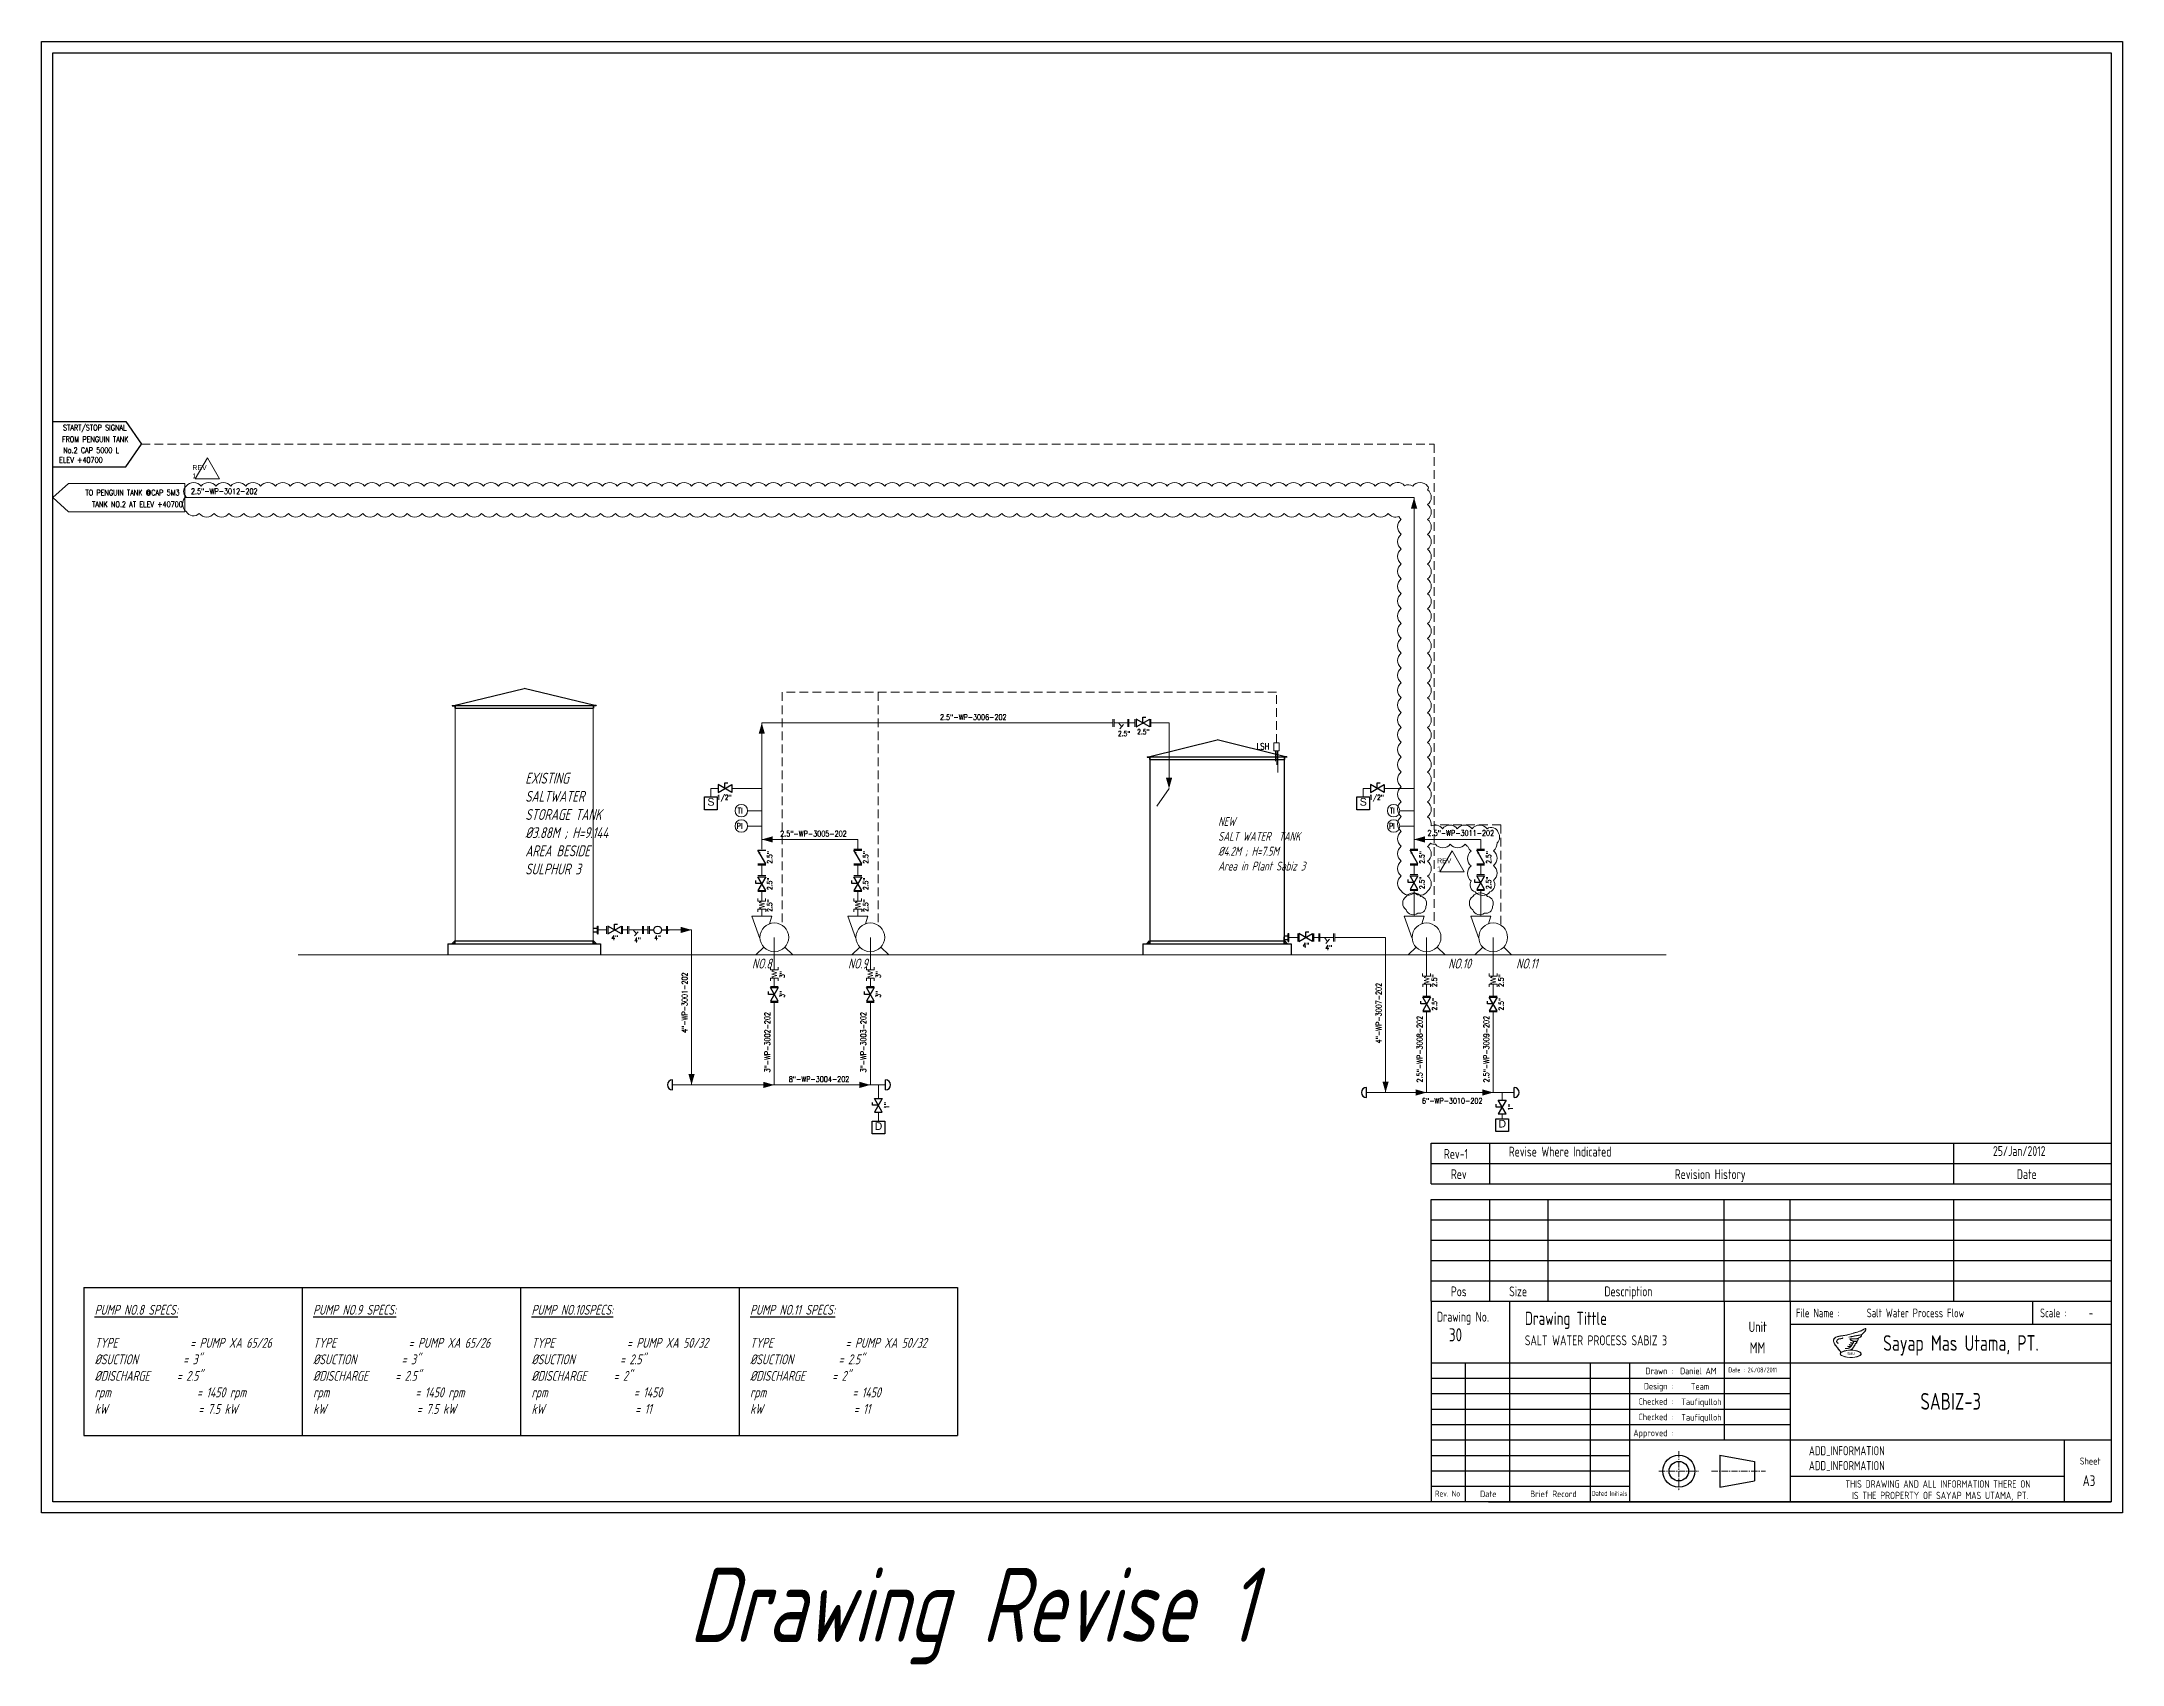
# Model space of a CAD drawing. Extents: x -29512 to 147477, y -5232 to 39709.
# Drawn here: x 141548.8 to 141968.8, y 7845.6 to 8173.2 of the extents above; entities that cross this region are included whole.
import ezdxf
from ezdxf.enums import TextEntityAlignment as Align

# ---------------------------------------------------------------- set-up
doc = ezdxf.new("R2010")
doc.units = 0
doc.linetypes.add('CENTER', pattern=[2, 1.25, -0.25, 0.25, -0.25])
doc.linetypes.add('HIDDEN', pattern=[0.375, 0.25, -0.125])
doc.layers.get('0').update_dxf_attribs({"linetype": 'CONTINUOUS'})
for name, color, linetype, lineweight in [('DIMENSI', 20, 'CONTINUOUS', 9), ('FITTING', 7, 'CONTINUOUS', 13), ('TAG', 140, 'CONTINUOUS', 13)]:
    doc.layers.add(name, color=color, linetype=linetype, lineweight=lineweight)
for name, color, linetype in [('DIMENSION', 3, 'CONTINUOUS'), ('GREEN', 92, 'CONTINUOUS'), ('P-707D', 7, 'CONTINUOUS'), ('PIPA', 6, 'CONTINUOUS'), ('RAHMEN025', 7, 'CONTINUOUS'), ('RAHMEN07', 5, 'CONTINUOUS'), ('RED', 1, 'CONTINUOUS'), ('roller', 11, 'CONTINUOUS'), ('S', 7, 'CONTINUOUS')]:
    doc.layers.add(name, color=color, linetype=linetype)
doc.styles.add('A3', font='arial.ttf', dxfattribs={"height": 0.3})
doc.styles.add('C4', font='COMPLEX', dxfattribs={"height": 0.4})
doc.styles.add('ISOCP', font='isocp.shx', dxfattribs={"width": 0.8, "height": 2})
doc.styles.add('Romans100', font='romans.shx', dxfattribs={"width": 0.8, "height": 200})
doc.styles.add('S', font='ITALIC', dxfattribs={"height": 6})
doc.styles.add('S25', font='SIMPLEX', dxfattribs={"width": 0.8, "height": 0.25})
doc.styles.get("Standard").update_dxf_attribs({"font": 'isocp.shx'})
doc.styles.add('STYLE4', font='isocp.shx', dxfattribs={"width": 0.8, "oblique": 15, "height": 2})

# ---------------------------------------------------------------- blocks, each defined once
blk = doc.blocks.new('A$C0A2C2E44')
at = {"color": 1}
for p, q in [((0.182, 0.563), (0.186, 0.568)), ((0.306, 0.203), (0.313, 0.206)), ((0.377, 0.783), (0.38, 0.778)), ((0.465, 0.367), (0.464, 0.362)), ((0.573, 0.45), (0.572, 0.444)), ((0.621, 0.816), (0.622, 0.81)), ((0.638, 0.518), (0.636, 0.513)), ((0.652, 0.747), (0.652, 0.741)), ((0.67, 0.594), (0.669, 0.589)), ((0.683, 0.291), (0.672, 0.288)), ((0.677, 0.698), (0.676, 0.692)), ((0.689, 0.298), (0.683, 0.291)), ((0.687, 0.455), (0.693, 0.454)), ((0.693, 0.454), (0.689, 0.449))]:
    blk.add_line(p, q, dxfattribs=at)
blk.add_ellipse((0.694, 0.147), major_axis=(0.415, 0), ratio=0.340845, dxfattribs=at)
for points, knots in [([(0, 0.689), (0.002, 0.729), (0.027, 0.764), (0.086, 0.813), (0.123, 0.829), (0.24, 0.864), (0.313, 0.866), (0.46, 0.89), (0.534, 0.906), (0.678, 0.941), (0.748, 0.961), (0.893, 1.005), (0.971, 1.028), (1.067, 1.059), (1.092, 1.067), (1.142, 1.09), (1.165, 1.102), (1.223, 1.137), (1.255, 1.159), (1.287, 1.161), (1.297, 1.154), (1.299, 1.132), (1.296, 1.118), (1.286, 1.079), (1.274, 1.058), (1.241, 1.021), (1.223, 1.004), (1.196, 0.971), (1.184, 0.957), (1.153, 0.936), (1.139, 0.93), (1.129, 0.908), (1.129, 0.89), (1.117, 0.839), (1.09, 0.812), (1.033, 0.788), (1.009, 0.781), (0.991, 0.759), (0.993, 0.742), (0.989, 0.702), (0.981, 0.683), (0.953, 0.66), (0.933, 0.654), (0.92, 0.644), (0.921, 0.643), (0.929, 0.626), (0.936, 0.614), (0.935, 0.59), (0.93, 0.579), (0.908, 0.561), (0.887, 0.561), (0.869, 0.556), (0.869, 0.556), (0.872, 0.54), (0.877, 0.527), (0.874, 0.503), (0.867, 0.493), (0.845, 0.487), (0.833, 0.486), (0.83, 0.484), (0.83, 0.483), (0.831, 0.471), (0.832, 0.464), (0.832, 0.452), (0.831, 0.446), (0.825, 0.429), (0.818, 0.419), (0.799, 0.403), (0.786, 0.397), (0.778, 0.387), (0.782, 0.372), (0.769, 0.348), (0.757, 0.343), (0.733, 0.332), (0.723, 0.327), (0.705, 0.314), (0.697, 0.306), (0.689, 0.298)], [0, 0, 0, 0, 0.112073, 0.112073, 0.224146, 0.224146, 0.448293, 0.448293, 0.672439, 0.672439, 0.896585, 0.896585, 1.120731, 1.120731, 1.219343, 1.219343, 1.294581, 1.294581, 1.368103, 1.368103, 1.401614, 1.401614, 1.435126, 1.435126, 1.508266, 1.508266, 1.581406, 1.581406, 1.636272, 1.636272, 1.68334, 1.68334, 1.730409, 1.730409, 1.826705, 1.826705, 1.89211, 1.89211, 1.945825, 1.945825, 1.99954, 1.99954, 2.039843, 2.039843, 2.067924, 2.067924, 2.096006, 2.096006, 2.124087, 2.124087, 2.164088, 2.164088, 2.192796, 2.192796, 2.221504, 2.221504, 2.247194, 2.247194, 2.272885, 2.272885, 2.289397, 2.289397, 2.305909, 2.305909, 2.322421, 2.322421, 2.355445, 2.355445, 2.388458, 2.388458, 2.422729, 2.422729, 2.456999, 2.456999, 2.49127, 2.49127, 2.526206, 2.526206, 2.526206, 2.526206]), ([(0.621, 0.816), (0.683, 0.831), (0.745, 0.845), (0.861, 0.864), (0.914, 0.874), (1.012, 0.896), (1.06, 0.904), (1.125, 0.911)], [0, 0, 0, 0, 0.1931977, 0.1931977, 0.3512561, 0.3512561, 0.4989343, 0.4989343, 0.4989343, 0.4989343]), ([(0.622, 0.81), (0.698, 0.829), (0.772, 0.842), (0.9, 0.865), (0.949, 0.877), (1.036, 0.894), (1.075, 0.899), (1.124, 0.905)], [0, 0, 0, 0, 0.232997, 0.232997, 0.3855173, 0.3855173, 0.4975809, 0.4975809, 0.4975809, 0.4975809]), ([(0, 0.689), (-0.001, 0.663), (0.001, 0.634), (0.019, 0.583), (0.031, 0.559), (0.066, 0.501), (0.091, 0.469), (0.116, 0.438)], [0, 0, 0, 0, 0.0794682, 0.0794682, 0.1589365, 0.1589365, 0.278945, 0.278945, 0.278945, 0.278945]), ([(0.116, 0.438), (0.178, 0.364), (0.237, 0.287), (0.301, 0.209), (0.303, 0.206), (0.306, 0.203)], [0, 0, 0, 0, 0.2904194, 0.2904194, 0.3019642, 0.3019642, 0.3019642, 0.3019642]), ([(0.182, 0.563), (0.151, 0.588), (0.128, 0.611), (0.124, 0.668), (0.132, 0.691), (0.167, 0.722), (0.194, 0.734), (0.243, 0.753), (0.267, 0.756), (0.315, 0.76), (0.337, 0.762), (0.365, 0.775), (0.371, 0.779), (0.377, 0.783)], [0, 0, 0, 0, 0.1141886, 0.1141886, 0.1970745, 0.1970745, 0.2799604, 0.2799604, 0.3628464, 0.3628464, 0.4208339, 0.4208339, 0.4419315, 0.4419315, 0.4419315, 0.4419315]), ([(0.186, 0.568), (0.157, 0.591), (0.136, 0.612), (0.129, 0.659), (0.135, 0.683), (0.164, 0.713), (0.189, 0.726), (0.239, 0.745), (0.263, 0.75), (0.311, 0.754), (0.333, 0.756), (0.364, 0.768), (0.373, 0.773), (0.38, 0.778)], [0, 0, 0, 0, 0.1070866, 0.1070866, 0.1896444, 0.1896444, 0.2722021, 0.2722021, 0.3592387, 0.3592387, 0.4157454, 0.4157454, 0.4419315, 0.4419315, 0.4419315, 0.4419315]), ([(1.116, 0.147), (1.116, 0.172), (1.098, 0.196), (1.011, 0.254), (0.905, 0.282), (0.664, 0.3), (0.532, 0.29), (0.338, 0.238), (0.275, 0.196), (0.271, 0.097), (0.346, 0.05), (0.576, -0.002), (0.729, -0.007), (0.984, 0.029), (1.082, 0.069), (1.113, 0.128), (1.116, 0.138), (1.116, 0.147)], [0, 0, 0, 0, 0.467517, 0.467517, 1.353854, 1.353854, 2.240192, 2.240192, 3.12653, 3.12653, 4.119349, 4.119349, 5.112169, 5.112169, 6.104989, 6.104989, 6.283185, 6.283185, 6.283185, 6.283185]), ([(0.464, 0.362), (0.503, 0.357), (0.544, 0.352), (0.61, 0.367), (0.635, 0.382), (0.673, 0.419), (0.689, 0.439), (0.723, 0.484), (0.742, 0.508), (0.773, 0.549), (0.788, 0.565), (0.8, 0.601), (0.802, 0.614), (0.806, 0.634), (0.809, 0.64), (0.809, 0.65)], [0, 0, 0, 0, 0.1171299, 0.1171299, 0.1949164, 0.1949164, 0.2727028, 0.2727028, 0.3630052, 0.3630052, 0.4278676, 0.4278676, 0.4667028, 0.4667028, 0.4898522, 0.4898522, 0.4898522, 0.4898522]), ([(0.465, 0.367), (0.492, 0.364), (0.544, 0.358), (0.612, 0.371), (0.663, 0.415), (0.708, 0.474), (0.753, 0.532), (0.783, 0.572), (0.79, 0.588), (0.793, 0.602), (0.797, 0.617), (0.8, 0.636), (0.804, 0.648), (0.803, 0.655), (0.802, 0.657)], [0, 0, 0, 0, 0.0801736, 0.1601008, 0.1950859, 0.2806082, 0.3822921, 0.413522, 0.4309294, 0.4353954, 0.4549654, 0.4778773, 0.4910855, 0.4962277, 0.4962277, 0.4962277, 0.4962277]), ([(0.573, 0.45), (0.601, 0.446), (0.628, 0.443), (0.666, 0.45), (0.677, 0.452), (0.687, 0.455)], [0, 0, 0, 0, 0.0850364, 0.0850364, 0.1176317, 0.1176317, 0.1176317, 0.1176317]), ([(0.652, 0.747), (0.707, 0.745), (0.762, 0.747), (0.839, 0.752), (0.86, 0.753), (0.898, 0.754), (0.914, 0.754), (0.943, 0.755), (0.957, 0.756), (0.986, 0.758)], [0, 0, 0, 0, 0.1641507, 0.1641507, 0.229477, 0.229477, 0.2780522, 0.2780522, 0.3171629, 0.3171629, 0.3171629, 0.3171629]), ([(0.652, 0.741), (0.703, 0.74), (0.755, 0.74), (0.847, 0.747), (0.888, 0.748), (0.943, 0.749), (0.957, 0.75), (0.987, 0.752)], [0, 0, 0, 0, 0.1524056, 0.1524056, 0.2775783, 0.2775783, 0.3171629, 0.3171629, 0.3171629, 0.3171629]), ([(0.676, 0.692), (0.701, 0.686), (0.725, 0.679), (0.773, 0.659), (0.8, 0.65), (0.836, 0.646), (0.847, 0.646), (0.865, 0.645), (0.873, 0.644), (0.887, 0.643), (0.893, 0.642), (0.917, 0.642)], [0, 0, 0, 0, 0.0781297, 0.0781297, 0.1562594, 0.1562594, 0.1873182, 0.1873182, 0.2105792, 0.2105792, 0.2303682, 0.2303682, 0.2303682, 0.2303682]), ([(0.677, 0.698), (0.695, 0.693), (0.728, 0.686), (0.771, 0.665), (0.822, 0.651), (0.865, 0.651), (0.895, 0.648), (0.917, 0.648)], [0, 0, 0, 0, 0.0559434, 0.0991961, 0.1433993, 0.2119753, 0.2303682, 0.2303682, 0.2303682, 0.2303682])]:
    blk.add_open_spline(points, degree=3, knots=knots, dxfattribs=at)
at = {"color": 1, "start_tangent": (0.041652, 0.999132)}
blk.add_spline([(0.006, 0.689), (0.021, 0.738), (0.217, 0.848), (0.344, 0.865), (0.489, 0.891), (0.675, 0.935), (0.861, 0.989), (1.06, 1.051), (1.192, 1.111), (1.291, 1.147), (1.288, 1.109), (1.263, 1.056), (1.216, 1.005), (1.165, 0.951), (1.132, 0.927), (1.12, 0.878), (1.069, 0.81), (0.989, 0.764), (0.985, 0.717), (0.947, 0.665), (0.917, 0.647), (0.928, 0.612), (0.914, 0.574), (0.865, 0.558), (0.87, 0.52), (0.858, 0.497), (0.825, 0.488), (0.825, 0.469), (0.821, 0.436), (0.795, 0.408), (0.776, 0.394), (0.772, 0.366), (0.732, 0.338), (0.685, 0.303)], degree=3, dxfattribs=at)
at = {"color": 1}
for points in [[(0.006, 0.689), (0.006, 0.656), (0.023, 0.592), (0.069, 0.509), (0.121, 0.442)], [(0.121, 0.442), (0.182, 0.368), (0.235, 0.301), (0.289, 0.233), (0.31, 0.207)], [(0.31, 0.207), (0.313, 0.206)], [(0.572, 0.444), (0.63, 0.439), (0.689, 0.449)], [(0.636, 0.513), (0.675, 0.502), (0.72, 0.49)], [(0.67, 0.594), (0.735, 0.583), (0.78, 0.569)], [(0.685, 0.303), (0.672, 0.288)]]:
    blk.add_spline(points, degree=3, dxfattribs=at)
for points in [[(0.638, 0.518), (0.666, 0.511), (0.694, 0.503), (0.722, 0.495)], [(0.669, 0.589), (0.707, 0.584), (0.742, 0.576), (0.778, 0.563)]]:
    blk.add_open_spline(points, degree=3, dxfattribs=at)
at = {"color": 1, "insert": (0.7, 0.155), "char_height": 0.1, "width": 1.8, "attachment_point": 5}
blk.add_mtext('\\fArial|b0|i0|c0|p34;SMU', dxfattribs=at)
blk = doc.blocks.new('A$C2CDC6E2D')
at = {"layer": 'DIMENSI', "xscale": 9, "yscale": 9, "zscale": 9}
blk.add_blockref('A$C0A2C2E44', (0, 0), dxfattribs=at)
blk = doc.blocks.new('PUMP')
at = {"layer": 'FITTING'}
for points in [[(298, -21), (468, 438), (53, 438), (101, 282)], [(-217, -206), (-383, -365), (383, -365), (217, -206)]]:
    blk.add_lwpolyline(points, dxfattribs=at)
blk.add_circle((0, 0), 299, dxfattribs=at)
blk = doc.blocks.new('PRESA', base_point=(1.75, 0.1))
for p, q in [((1.5, 0.1), (1.5, 0.6)), ((1.5, 0.6), (2, 0.6)), ((2, 0.1), (1.5, 0.1)), ((2, 0.6), (2, 0.1))]:
    blk.add_line(p, q)
at = {"style": 'S', "width": 1.2}
blk.add_attdef('1', text='', height=0.3, dxfattribs=at).set_placement((1.75, 0.2), align=Align.CENTER)

msp = doc.modelspace()

# ---------------------------------------------------------------- linework, layer by layer
for p, q in [((141551.0427, 8096.4809), (141565.7977, 8096.4809)), ((141565.7977, 8096.4809), (141568.9698, 8091.931)), ((141551.0427, 8087.3811), (141565.7977, 8087.3811)), ((141769.7099, 8036.4534), (141769.7099, 8034.8798)), ((141772.4638, 8034.8798), (141769.7099, 8036.4534)), ((141769.7099, 8034.8798), (141772.4638, 8036.4534)), ((141771.0869, 8036.8468), (141771.677, 8036.8468)), ((141771.0869, 8035.6666), (141771.0869, 8036.8468)), ((141772.4638, 8036.4534), (141772.4638, 8034.8798)), ((141685.3389, 8023.2042), (141685.3389, 8021.6306)), ((141688.0927, 8021.6306), (141685.3389, 8023.2042)), ((141685.3389, 8021.6306), (141688.0927, 8023.2042)), ((141686.7158, 8023.5976), (141687.3059, 8023.5976)), ((141686.7158, 8022.4174), (141686.7158, 8023.5976)), ((141688.0927, 8023.2042), (141688.0927, 8021.6306)), ((141817.0017, 8023.2042), (141817.0017, 8021.6306)), ((141819.7555, 8021.6306), (141817.0017, 8023.2042)), ((141817.0017, 8021.6306), (141819.7555, 8023.2042)), ((141818.3786, 8023.5976), (141818.9687, 8023.5976)), ((141818.3786, 8022.4174), (141818.3786, 8023.5976)), ((141819.7555, 8023.2042), (141819.7555, 8021.6306)), ((141692.9756, 8003.2388), (141692.9756, 8003.829)), ((141694.1558, 8003.2388), (141692.9756, 8003.2388)), ((141693.369, 8004.6158), (141694.9426, 8004.6158)), ((141694.9426, 8004.6158), (141693.369, 8001.8619)), ((141694.9426, 8001.8619), (141693.369, 8004.6158)), ((141693.369, 8001.8619), (141694.9426, 8001.8619)), ((141712.3608, 8003.2388), (141712.3608, 8003.829)), ((141713.541, 8003.2388), (141712.3608, 8003.2388)), ((141712.7542, 8004.6158), (141714.3278, 8004.6158)), ((141714.3278, 8004.6158), (141712.7542, 8001.8619)), ((141714.3278, 8001.8619), (141712.7542, 8004.6158)), ((141712.7542, 8001.8619), (141714.3278, 8001.8619)), ((141824.6384, 8003.4416), (141824.6384, 8004.0317)), ((141825.8186, 8003.4416), (141824.6384, 8003.4416)), ((141825.0318, 8004.8185), (141826.6054, 8004.8185)), ((141826.6054, 8004.8185), (141825.0318, 8002.0647)), ((141826.6054, 8002.0647), (141825.0318, 8004.8185)), ((141825.0318, 8002.0647), (141826.6054, 8002.0647)), ((141838.0912, 8003.4416), (141838.0912, 8004.0317)), ((141839.2714, 8003.4416), (141838.0912, 8003.4416)), ((141838.4846, 8004.8185), (141840.0582, 8004.8185)), ((141840.0582, 8004.8185), (141838.4846, 8002.0647)), ((141840.0582, 8002.0647), (141838.4846, 8004.8185)), ((141838.4846, 8002.0647), (141840.0582, 8002.0647)), ((141663.0627, 7994.6598), (141663.0627, 7993.0862)), ((141665.8165, 7993.0862), (141663.0627, 7994.6598)), ((141663.0627, 7993.0862), (141665.8165, 7994.6598)), ((141664.4396, 7995.0532), (141665.0297, 7995.0532)), ((141664.4396, 7993.873), (141664.4396, 7995.0532)), ((141665.8165, 7994.6598), (141665.8165, 7993.0862)), ((141671.4057, 7994.6598), (141671.4057, 7993.0862)), ((141671.4057, 7993.873), (141672.3689, 7993.873)), ((141673.9425, 7993.873), (141674.9057, 7993.873)), ((141674.9057, 7994.6598), (141674.9057, 7993.0862)), ((141675.1362, 7993.873), (141675.4743, 7993.873)), ((141802.5799, 7993.1264), (141802.5799, 7991.5528)), ((141805.3337, 7991.5528), (141802.5799, 7993.1264)), ((141802.5799, 7991.5528), (141805.3337, 7993.1264)), ((141803.9568, 7993.5198), (141804.5469, 7993.5198)), ((141803.9568, 7992.3396), (141803.9568, 7993.5198)), ((141805.3337, 7993.1264), (141805.3337, 7991.5528)), ((141695.5032, 7980.8572), (141695.5032, 7981.4473)), ((141696.6834, 7980.8572), (141695.5032, 7980.8572)), ((141695.8966, 7982.2341), (141697.4702, 7982.2341)), ((141697.4702, 7982.2341), (141695.8966, 7979.4803)), ((141697.4702, 7979.4803), (141695.8966, 7982.2341)), ((141714.8884, 7980.8572), (141714.8884, 7981.4473)), ((141716.0686, 7980.8572), (141714.8884, 7980.8572)), ((141715.2818, 7982.2341), (141716.8554, 7982.2341)), ((141716.8554, 7982.2341), (141715.2818, 7979.4803)), ((141716.8554, 7979.4803), (141715.2818, 7982.2341)), ((141827.5594, 7980.3033), (141829.133, 7980.3033)), ((141829.133, 7980.3033), (141827.5594, 7977.5495)), ((141829.133, 7977.5495), (141827.5594, 7980.3033)), ((141841.0122, 7980.3033), (141842.5858, 7980.3033)), ((141842.5858, 7980.3033), (141841.0122, 7977.5495)), ((141842.5858, 7977.5495), (141841.0122, 7980.3033)), ((141695.8966, 7979.4803), (141697.4702, 7979.4803)), ((141715.2818, 7979.4803), (141716.8554, 7979.4803)), ((141827.166, 7978.9264), (141827.166, 7979.5165)), ((141828.3462, 7978.9264), (141827.166, 7978.9264)), ((141827.5594, 7977.5495), (141829.133, 7977.5495)), ((141840.6188, 7978.9264), (141840.6188, 7979.5165)), ((141841.799, 7978.9264), (141840.6188, 7978.9264)), ((141841.0122, 7977.5495), (141842.5858, 7977.5495)), ((141716.5223, 7958.4633), (141716.5223, 7959.0535)), ((141716.9157, 7959.8403), (141718.4893, 7959.8403)), ((141718.4893, 7959.8403), (141716.9157, 7957.0864)), ((141718.4893, 7957.0864), (141716.9157, 7959.8403)), ((141842.8106, 7959.4926), (141844.3842, 7959.4926)), ((141844.3842, 7959.4926), (141842.8106, 7956.7387)), ((141844.3842, 7956.7387), (141842.8106, 7959.4926)), ((141717.7025, 7958.4633), (141716.5223, 7958.4633)), ((141716.9157, 7957.0864), (141718.4893, 7957.0864)), ((141842.4172, 7958.1157), (141842.4172, 7958.7058)), ((141843.5974, 7958.1157), (141842.4172, 7958.1157)), ((141842.8106, 7956.7387), (141844.3842, 7956.7387))]:
    msp.add_line(p, q)
at = {"color": 1, "lineweight": 20}
for p, q in [((141582.2588, 8089.1867), (141579.7658, 8084.9326)), ((141582.2588, 8089.1867), (141584.6674, 8084.9326)), ((141579.7658, 8084.9326), (141584.6674, 8084.9326)), ((141833.5003, 8009.8248), (141831.0073, 8005.5706)), ((141833.5003, 8009.8248), (141835.909, 8005.5706)), ((141831.0073, 8005.5706), (141835.909, 8005.5706))]:
    msp.add_line(p, q, dxfattribs=at)
at = {"lineweight": 15}
for p, q in [((141765.2726, 8035.6664), (141768.0264, 8035.6669)), ((141766.1857, 8035.6666), (141766.8074, 8034.8879)), ((141767.1886, 8035.3129), (141766.4262, 8034.4628)), ((141668.2208, 7993.873), (141668.8426, 7993.0942)), ((141669.2238, 7993.5193), (141668.4614, 7992.6692)), ((141807.738, 7992.3396), (141808.3597, 7991.5609)), ((141808.741, 7991.9859), (141807.9785, 7991.1358))]:
    msp.add_line(p, q, dxfattribs=at)
at = {"color": 1, "lineweight": 5}
for p, q in [((141797.884, 8030.0556), (141797.884, 8027.92)), ((141798.104, 8030.0556), (141798.104, 8027.1892)), ((141798.3348, 8030.0556), (141798.3348, 8025.6822))]:
    msp.add_line(p, q, dxfattribs=at)
at = {"lineweight": 15}
for points in [[(141765.2726, 8036.4527), (141765.2726, 8034.8791)], [(141768.0264, 8036.4527), (141768.0264, 8034.8791)], [(141667.3078, 7994.659), (141667.3078, 7993.0854)], [(141670.0616, 7994.659), (141670.0616, 7993.0854)], [(141806.825, 7993.1257), (141806.825, 7991.552)], [(141809.5788, 7993.1257), (141809.5788, 7991.552)]]:
    msp.add_lwpolyline(points, dxfattribs=at)
at = {"color": 1, "lineweight": 5}
msp.add_lwpolyline([(141797.5011, 8031.6292), (141798.6036, 8031.6292), (141798.6036, 8030.0556), (141797.5011, 8030.0556)], close=True, dxfattribs=at)
msp.add_circle((141673.1557, 7993.873), 0.7868)
at = {"layer": 'DIMENSION', "color": 0, "linetype": 'ByBlock', "ltscale": 0.5}
for p, q in [((141565.7977, 8087.3811), (141568.9698, 8091.931)), ((141676.1172, 7961.5655), (141676.1172, 7963.6031)), ((141719.1238, 7961.5655), (141719.1238, 7963.6031)), ((141816.2047, 7960.0322), (141816.2047, 7962.0698)), ((141846.0066, 7960.0322), (141846.0066, 7962.0698)), ((141557.2903, 7921.6918), (141557.2903, 7891.8042)), ((141557.2903, 7921.6918), (141733.6605, 7921.6918)), ((141601.3847, 7921.6918), (141601.3847, 7891.8042)), ((141645.4656, 7921.6918), (141645.4656, 7891.8042)), ((141689.5796, 7921.6918), (141689.5796, 7891.8042)), ((141689.5796, 7921.6918), (141689.5796, 7891.8042)), ((141733.6605, 7921.6918), (141733.6605, 7891.8042)), ((141557.2903, 7891.8042), (141733.6605, 7891.8042))]:
    msp.add_line(p, q, dxfattribs=at)
at = {"layer": 'DIMENSION', "color": 4, "linetype": 'HIDDEN', "lineweight": 15, "ltscale": 7}
for p, q in [((141568.9698, 8091.931), (141829.9083, 8091.931)), ((141829.9083, 8091.931), (141829.9083, 7994.8222)), ((141798.0523, 8041.8374), (141698.2455, 8041.8374)), ((141698.2455, 8041.8374), (141698.2455, 7994.8222)), ((141717.6307, 8041.8374), (141717.6307, 7994.8222)), ((141798.0523, 8031.6292), (141798.0523, 8041.8374)), ((141843.3611, 8015.1096), (141829.9083, 8015.1096)), ((141843.3611, 8015.1096), (141843.3611, 7994.8222))]:
    msp.add_line(p, q, dxfattribs=at)
at = {"layer": 'DIMENSION', "color": 0, "linetype": 'ByBlock', "lineweight": 15, "ltscale": 0.5}
for p, q in [((141825.8186, 8010.1851), (141825.8186, 8081.145)), ((141694.1558, 8014.6552), (141694.1558, 8035.6666)), ((141683.881, 8022.4174), (141685.3389, 8022.4174)), ((141683.881, 8022.4174), (141683.881, 8020.7261)), ((141688.0927, 8022.4174), (141694.1558, 8022.4174)), ((141776.3638, 8022.3963), (141773.8681, 8018.8697)), ((141815.5438, 8022.4174), (141817.0017, 8022.4174)), ((141815.5438, 8022.4174), (141815.5438, 8020.7261)), ((141819.7555, 8022.4174), (141825.8186, 8022.4174)), ((141694.1558, 8017.943), (141691.2816, 8017.943)), ((141825.8186, 8017.943), (141822.9444, 8017.943)), ((141694.1558, 8014.8494), (141691.2816, 8014.8494)), ((141694.1558, 8010.1851), (141694.1558, 8014.6552)), ((141825.8186, 8014.8494), (141822.9444, 8014.8494)), ((141713.541, 8012.1434), (141694.1558, 8012.1434)), ((141713.541, 8010.1851), (141713.541, 8012.1434)), ((141839.2714, 8012.1434), (141825.8186, 8012.1434)), ((141839.2714, 8010.1851), (141839.2714, 8012.1434)), ((141694.1558, 8004.8462), (141694.1558, 8006.9703)), ((141713.541, 8004.8462), (141713.541, 8006.9703)), ((141825.8186, 8005.049), (141825.8186, 8006.9703)), ((141839.2714, 8005.049), (141839.2714, 8006.9703)), ((141694.1558, 7999.681), (141694.1558, 8001.6315)), ((141713.541, 7999.681), (141713.541, 8001.6315)), ((141825.8186, 7996.6287), (141825.8186, 8001.8342)), ((141839.2714, 7996.6287), (141839.2714, 8001.8342)), ((141662.8322, 7993.873), (141661.1152, 7993.873)), ((141667.0773, 7993.873), (141666.047, 7993.873)), ((141671.1753, 7993.873), (141670.2921, 7993.873)), ((141679.9819, 7993.873), (141675.1362, 7993.873)), ((141679.9819, 7993.873), (141679.9819, 7962.5843)), ((141696.6834, 7992.3729), (141696.6834, 7985.7916)), ((141716.0686, 7992.3729), (141716.0686, 7985.7916)), ((141802.3494, 7992.3396), (141800.5698, 7992.3396)), ((141806.5945, 7992.3396), (141805.5642, 7992.3396)), ((141820.0694, 7992.3396), (141809.8093, 7992.3396)), ((141820.0694, 7992.3396), (141820.0694, 7961.051)), ((141828.3462, 7992.3729), (141828.3462, 7984.5205)), ((141841.799, 7992.3729), (141841.799, 7984.5205)), ((141696.6834, 7984.1651), (141696.6834, 7982.4646)), ((141716.0686, 7984.1651), (141716.0686, 7982.4646)), ((141828.3462, 7982.894), (141828.3462, 7980.5338)), ((141841.799, 7982.894), (141841.799, 7980.5338)), ((141696.6834, 7979.2498), (141696.6834, 7962.5843)), ((141716.0686, 7979.2498), (141716.0686, 7962.5843)), ((141828.3462, 7977.319), (141828.3462, 7961.051)), ((141841.799, 7977.319), (141841.799, 7961.051)), ((141719.1238, 7962.5843), (141676.1172, 7962.5843)), ((141717.7025, 7962.5843), (141717.7025, 7959.8403)), ((141846.0066, 7961.051), (141816.2047, 7961.051)), ((141843.5974, 7961.051), (141843.5974, 7959.4926)), ((141717.7025, 7957.0864), (141717.7025, 7955.2715)), ((141843.5974, 7956.7387), (141843.5974, 7955.7629))]:
    msp.add_line(p, q, dxfattribs=at)
at = {"layer": 'DIMENSION', "color": 6, "lineweight": 25}
for p, q in [((141631.6833, 8039.1727), (141632.2478, 8039.1727)), ((141631.6833, 8039.1727), (141631.6833, 8039.1162)), ((141631.6833, 8039.1162), (141632.1913, 8039.1162)), ((141632.1913, 8039.1162), (141632.1913, 8038.6082)), ((141632.2478, 8039.1727), (141632.2478, 8038.6082)), ((141660.1494, 8039.1727), (141660.1494, 8038.6082)), ((141660.7139, 8039.1727), (141660.1494, 8039.1727)), ((141660.7139, 8039.1162), (141660.2058, 8039.1162)), ((141660.2058, 8039.1162), (141660.2058, 8038.6082)), ((141660.7139, 8039.1727), (141660.7139, 8039.1162)), ((141632.1913, 8038.6082), (141632.2478, 8038.6082)), ((141632.2478, 8038.6082), (141660.1494, 8038.6082)), ((141660.2058, 8038.6082), (141660.1494, 8038.6082)), ((141771.9301, 8028.8373), (141772.4946, 8028.8373)), ((141771.9301, 8028.8373), (141771.9301, 8028.7808)), ((141771.9301, 8028.7808), (141772.4382, 8028.7808)), ((141772.4382, 8028.7808), (141772.4382, 8028.2727)), ((141772.4382, 8028.2727), (141772.4946, 8028.2727)), ((141772.4946, 8028.8373), (141772.4946, 8028.2727)), ((141772.4946, 8028.2727), (141799.604, 8028.2727)), ((141799.604, 8028.8373), (141799.604, 8028.2727)), ((141800.1686, 8028.8373), (141799.604, 8028.8373)), ((141799.6605, 8028.2727), (141799.604, 8028.2727)), ((141800.1686, 8028.7808), (141799.6605, 8028.7808)), ((141799.6605, 8028.7808), (141799.6605, 8028.2727)), ((141800.1686, 8028.8373), (141800.1686, 8028.7808)), ((141631.6833, 7991.1458), (141632.1913, 7991.6539)), ((141631.6833, 7991.1458), (141632.1913, 7991.1458)), ((141631.6833, 7991.0894), (141631.6833, 7991.1458)), ((141631.6833, 7991.0894), (141632.2478, 7991.0894)), ((141632.1913, 7991.1458), (141632.1913, 7991.6539)), ((141632.1913, 7991.6539), (141632.2478, 7991.6539)), ((141632.2478, 7991.0894), (141632.2478, 7991.6539)), ((141632.2478, 7991.6539), (141660.1494, 7991.6539)), ((141660.1494, 7991.0894), (141660.1494, 7991.6539)), ((141660.2058, 7991.6539), (141660.1494, 7991.6539)), ((141660.2058, 7991.6539), (141660.1494, 7991.6539)), ((141660.7139, 7991.0894), (141660.1494, 7991.0894)), ((141660.2058, 7991.1458), (141660.2058, 7991.6539)), ((141660.2058, 7991.6539), (141660.7139, 7991.1458)), ((141660.7139, 7991.1458), (141660.2058, 7991.1458)), ((141660.7139, 7991.0894), (141660.7139, 7991.1458)), ((141771.9301, 7991.1458), (141772.4382, 7991.6539)), ((141771.9301, 7991.1458), (141772.4382, 7991.1458)), ((141771.9301, 7991.0894), (141771.9301, 7991.1458)), ((141771.9301, 7991.0894), (141772.4946, 7991.0894)), ((141772.4382, 7991.1458), (141772.4382, 7991.6539)), ((141772.4382, 7991.6539), (141772.4946, 7991.6539)), ((141772.4946, 7991.0894), (141772.4946, 7991.6539)), ((141772.4946, 7991.6539), (141799.604, 7991.6539)), ((141799.604, 7991.0894), (141799.604, 7991.6539)), ((141799.6605, 7991.6539), (141799.604, 7991.6539)), ((141799.6605, 7991.6539), (141799.604, 7991.6539)), ((141800.1686, 7991.0894), (141799.604, 7991.0894)), ((141799.6605, 7991.1458), (141799.6605, 7991.6539)), ((141799.6605, 7991.6539), (141800.1686, 7991.1458)), ((141800.1686, 7991.1458), (141799.6605, 7991.1458)), ((141800.1686, 7991.0894), (141800.1686, 7991.1458))]:
    msp.add_line(p, q, dxfattribs=at)
at = {"layer": 'DIMENSION', "color": 7, "lineweight": 25}
for p, q in [((141631.9655, 8039.1727), (141646.1986, 8042.602)), ((141632.2478, 8039.1727), (141660.1494, 8039.1727)), ((141660.4317, 8039.1727), (141646.1986, 8042.602)), ((141772.2123, 8028.8373), (141786.0493, 8032.2666)), ((141799.8863, 8028.8373), (141786.0493, 8032.2666)), ((141772.4946, 8028.8373), (141799.604, 8028.8373)), ((141772.4946, 8028.8373), (141772.4946, 7991.0894)), ((141799.604, 8028.8373), (141799.604, 7991.0894)), ((141660.982, 7994.6598), (141661.1152, 7994.6598)), ((141660.982, 7993.0862), (141660.982, 7994.6598)), ((141660.982, 7993.0862), (141661.1152, 7993.0862)), ((141661.1152, 7993.0862), (141661.1152, 7994.6598)), ((141800.4366, 7993.1264), (141800.5698, 7993.1264)), ((141800.4366, 7991.5528), (141800.4366, 7993.1264)), ((141800.5698, 7991.5528), (141800.5698, 7993.1264)), ((141630.8082, 7991.0894), (141630.8082, 7988.8312)), ((141630.8082, 7991.0894), (141661.589, 7991.0894)), ((141661.589, 7991.0894), (141661.589, 7988.8312)), ((141771.055, 7991.0894), (141771.055, 7988.8312)), ((141771.055, 7991.0894), (141801.0436, 7991.0894)), ((141799.604, 7991.4027), (141799.604, 7992.4697)), ((141800.4366, 7991.5528), (141800.5698, 7991.5528)), ((141801.0436, 7991.0894), (141801.0436, 7988.8312))]:
    msp.add_line(p, q, dxfattribs=at)
at = {"layer": 'DIMENSION', "color": 6, "linetype": 'ByBlock', "lineweight": 15, "ltscale": 0.5}
for p, q in [((141765.0421, 8036.4534), (141765.0421, 8034.8798)), ((141768.2569, 8036.4534), (141768.2569, 8034.8798)), ((141769.4795, 8036.4534), (141769.4795, 8034.8798)), ((141772.6942, 8036.4534), (141772.6942, 8034.8798)), ((141712.7542, 8010.1851), (141714.3278, 8010.1851)), ((141825.0318, 8010.1851), (141826.6054, 8010.1851)), ((141838.4846, 8010.1851), (141840.0582, 8010.1851)), ((141693.369, 8006.9703), (141694.9426, 8006.9703)), ((141712.7542, 8006.9703), (141714.3278, 8006.9703)), ((141825.0318, 8006.9703), (141826.6054, 8006.9703)), ((141838.4846, 8006.9703), (141840.0582, 8006.9703)), ((141693.369, 8004.8462), (141694.9426, 8004.8462)), ((141693.369, 8001.6315), (141694.9426, 8001.6315)), ((141712.7542, 8004.8462), (141714.3278, 8004.8462)), ((141712.7542, 8001.6315), (141714.3278, 8001.6315)), ((141825.0318, 8005.049), (141826.6054, 8005.049)), ((141825.0318, 8001.8342), (141826.6054, 8001.8342)), ((141838.4846, 8005.049), (141840.0582, 8005.049)), ((141838.4846, 8001.8342), (141840.0582, 8001.8342)), ((141662.8322, 7994.6598), (141662.8322, 7993.0862)), ((141666.047, 7994.6598), (141666.047, 7993.0862)), ((141667.0773, 7994.6598), (141667.0773, 7993.0862)), ((141670.2921, 7994.6598), (141670.2921, 7993.0862)), ((141671.1753, 7994.6598), (141671.1753, 7993.0862)), ((141675.1362, 7994.6598), (141675.1362, 7993.0862)), ((141802.3494, 7993.1264), (141802.3494, 7991.5528)), ((141805.5642, 7993.1264), (141805.5642, 7991.5528)), ((141806.5945, 7993.1264), (141806.5945, 7991.5528)), ((141809.8093, 7993.1264), (141809.8093, 7991.5528)), ((141695.8966, 7982.4646), (141697.4702, 7982.4646)), ((141715.2818, 7982.4646), (141716.8554, 7982.4646)), ((141827.5594, 7980.5338), (141829.133, 7980.5338)), ((141841.0122, 7980.5338), (141842.5858, 7980.5338)), ((141695.8966, 7979.2498), (141697.4702, 7979.2498)), ((141715.2818, 7979.2498), (141716.8554, 7979.2498)), ((141827.5594, 7977.319), (141829.133, 7977.319)), ((141841.0122, 7977.319), (141842.5858, 7977.319))]:
    msp.add_line(p, q, dxfattribs=at)
at = {"layer": 'DIMENSION', "color": 7, "linetype": 'ByBlock', "lineweight": 25, "ltscale": 5}
for p, q in [((141660.1494, 7994.2435), (141660.982, 7994.2435)), ((141660.1494, 7993.5025), (141660.982, 7993.5025)), ((141799.604, 7992.7101), (141800.4366, 7992.7101)), ((141799.604, 7991.9691), (141800.4366, 7991.9691))]:
    msp.add_line(p, q, dxfattribs=at)
at = {"layer": 'DIMENSION', "color": 7}
for p, q in [((141934.7449, 7946.7068), (141934.7449, 7950.8018)), ((141934.7449, 7942.6118), (141934.7449, 7946.7068)), ((141934.7449, 7935.3347), (141934.7449, 7939.4297)), ((141934.7449, 7931.2397), (141934.7449, 7935.3347)), ((141934.7449, 7927.1447), (141934.7449, 7931.2397)), ((141934.7449, 7923.0497), (141934.7449, 7927.1447)), ((141934.7449, 7918.9547), (141934.7449, 7923.0497)), ((141887.5263, 7887.8432), (141887.5263, 7881.3953)), ((141887.5263, 7887.8432), (141894.5258, 7886.585)), ((141894.5258, 7886.585), (141894.5258, 7882.6535)), ((141887.5263, 7881.3953), (141894.5258, 7882.6535))]:
    msp.add_line(p, q, dxfattribs=at)
at = {"layer": 'DIMENSION', "linetype": 'CENTER', "lineweight": 9}
for p, q in [((141879.2686, 7888.6255), (141879.2686, 7880.6084)), ((141875.2578, 7884.6192), (141883.2794, 7884.6192)), ((141885.8751, 7884.6192), (141896.7277, 7884.6192))]:
    msp.add_line(p, q, dxfattribs=at)
at = {"layer": 'DIMENSION', "color": 6, "linetype": 'ByBlock', "ltscale": 0.5}
msp.add_lwpolyline([(141968.7927, 7876.2005), (141548.7927, 7876.2005), (141548.7927, 8173.2005), (141968.7927, 8173.2005)], close=True, dxfattribs=at)
at = {"layer": 'DIMENSION', "color": 0, "linetype": 'ByBlock', "ltscale": 0.5}
msp.add_lwpolyline([(141551.0427, 8170.9505), (141966.5427, 8170.9505), (141966.5427, 7878.4505), (141551.0427, 7878.4505)], close=True, dxfattribs=at)
at = {"layer": 'DIMENSION', "color": 0, "linetype": 'ByBlock', "lineweight": 15, "ltscale": 0.5}
for centre in [(141690.0279, 8017.943), (141821.6907, 8017.943), (141690.0279, 8014.8494), (141821.6907, 8014.8494)]:
    msp.add_circle(centre, 1.2537, dxfattribs=at)
at = {"layer": 'DIMENSION', "color": 7}
for radius in [3.224, 1.9657]:
    msp.add_circle((141879.2686, 7884.6192), radius, dxfattribs=at)
at = {"layer": 'DIMENSION', "color": 0, "linetype": 'ByBlock', "ltscale": 0.5}
for centre, start, end in [((141676.1172, 7962.5843), 90, 270), ((141719.1238, 7962.5843), 270, 90), ((141816.2047, 7961.051), 90, 270), ((141846.0066, 7961.051), 270, 90)]:
    msp.add_arc(centre, 1.0188, start, end, dxfattribs=at)
at = {"layer": 'FITTING', "linetype": 'ByBlock', "ltscale": 0.5}
for p, q in [((141551.0427, 8096.4809), (141551.0427, 8087.3811)), ((141577.7027, 8081.145), (141825.8186, 8081.145)), ((141632.2478, 8038.6082), (141632.2478, 7991.6539)), ((141660.1494, 8038.6082), (141660.1494, 7991.6539)), ((141765.0421, 8035.6666), (141694.1558, 8035.6666)), ((141768.0264, 8035.6666), (141765.2726, 8035.6666)), ((141769.4795, 8035.6666), (141768.2569, 8035.6666)), ((141776.3638, 8035.6666), (141772.6942, 8035.6666)), ((141776.3638, 8024.5994), (141776.3638, 8035.6666)), ((141694.1553, 7998.0545), (141694.1553, 7996.6287)), ((141713.5405, 7998.0545), (141713.5405, 7996.6287)), ((141600.5549, 7988.8312), (141876.7349, 7988.8312))]:
    msp.add_line(p, q, dxfattribs=at)
msp.add_lwpolyline([(141577.7027, 8078.3037), (141577.7027, 8083.9863), (141554.2149, 8083.9863), (141551.0427, 8081.145), (141554.2149, 8078.3037)], close=True, dxfattribs=at)
at = {"layer": 'FITTING', "color": 6, "linetype": 'ByBlock', "ltscale": 0.5}
for points in [[(141822.7438, 8077.32, -0.32983258), (141820.606, 8077.9582, -0.5), (141817.606, 8077.9582, -0.5), (141814.606, 8077.9582, -0.5), (141811.606, 8077.9582, -0.5), (141808.606, 8077.9582, -0.5), (141805.606, 8077.9582, -0.5), (141802.606, 8077.9582, -0.5), (141799.606, 8077.9582, -0.5), (141796.606, 8077.9582, -0.5), (141793.606, 8077.9582, -0.5), (141790.606, 8077.9582, -0.5), (141787.606, 8077.9582, -0.5), (141784.606, 8077.9582, -0.5), (141781.606, 8077.9582, -0.5), (141778.606, 8077.9582, -0.5), (141775.606, 8077.9582, -0.5), (141772.606, 8077.9582, -0.5), (141769.606, 8077.9582, -0.5), (141766.606, 8077.9582, -0.5), (141763.606, 8077.9582, -0.5), (141760.606, 8077.9582, -0.5), (141757.606, 8077.9582, -0.5), (141754.606, 8077.9582, -0.5), (141751.606, 8077.9582, -0.5), (141748.606, 8077.9582, -0.5), (141745.606, 8077.9582, -0.5), (141742.606, 8077.9582, -0.5), (141739.606, 8077.9582, -0.5), (141736.606, 8077.9582, -0.5), (141733.606, 8077.9582, -0.5), (141730.606, 8077.9582, -0.5), (141727.606, 8077.9582, -0.5), (141724.606, 8077.9582, -0.5), (141721.606, 8077.9582, -0.5), (141718.606, 8077.9582, -0.5), (141715.606, 8077.9582, -0.5), (141712.606, 8077.9582, -0.5), (141709.606, 8077.9582, -0.5), (141706.606, 8077.9582, -0.5), (141703.606, 8077.9582, -0.5), (141700.606, 8077.9582, -0.5), (141697.606, 8077.9582, -0.5), (141694.606, 8077.9582, -0.5), (141691.606, 8077.9582, -0.5), (141688.606, 8077.9582, -0.5), (141685.606, 8077.9582, -0.5), (141682.606, 8077.9582, -0.5), (141679.606, 8077.9582, -0.5), (141676.606, 8077.9582, -0.5), (141673.606, 8077.9582, -0.5), (141670.606, 8077.9582, -0.5), (141667.606, 8077.9582, -0.5), (141664.606, 8077.9582, -0.5), (141661.606, 8077.9582, -0.5), (141658.606, 8077.9582, -0.5), (141655.606, 8077.9582, -0.5), (141652.606, 8077.9582, -0.5), (141649.606, 8077.9582, -0.5), (141646.606, 8077.9582, -0.5), (141643.606, 8077.9582, -0.5), (141640.606, 8077.9582, -0.5), (141637.606, 8077.9582, -0.5), (141634.606, 8077.9582, -0.5), (141631.606, 8077.9582, -0.5), (141628.606, 8077.9582, -0.5), (141625.606, 8077.9582, -0.5), (141622.606, 8077.9582, -0.5), (141619.606, 8077.9582, -0.5), (141616.606, 8077.9582, -0.5), (141613.606, 8077.9582, -0.5), (141610.606, 8077.9582, -0.5), (141607.606, 8077.9582, -0.5), (141604.606, 8077.9582, -0.5), (141601.606, 8077.9582, -0.5), (141598.606, 8077.9582, -0.5), (141595.606, 8077.9582, -0.5), (141592.606, 8077.9582, -0.5), (141589.606, 8077.9582, -0.5), (141586.606, 8077.9582, -0.5), (141583.606, 8077.9582, -0.5), (141580.606, 8077.9582, -0.5), (141577.9834, 8078.3355, -0.5), (141577.9834, 8081.3355, -0.5), (141577.9834, 8083.4577, -0.5), (141580.9834, 8083.4577, -0.5), (141583.9834, 8083.4577, -0.5), (141586.9834, 8083.4577, -0.5), (141589.9834, 8083.4577, -0.5), (141592.9834, 8083.4577, -0.5), (141595.9834, 8083.4577, -0.5), (141598.9834, 8083.4577, -0.5), (141601.9834, 8083.4577, -0.5), (141604.9834, 8083.4577, -0.5), (141607.9834, 8083.4577, -0.5), (141610.9834, 8083.4577, -0.5), (141613.9834, 8083.4577, -0.5), (141616.9834, 8083.4577, -0.5), (141619.9834, 8083.4577, -0.5), (141622.9834, 8083.4577, -0.5), (141625.9834, 8083.4577, -0.5), (141628.9834, 8083.4577, -0.5), (141631.9834, 8083.4577, -0.5), (141634.9834, 8083.4577, -0.5), (141637.9834, 8083.4577, -0.5), (141640.9834, 8083.4577, -0.5), (141643.9834, 8083.4577, -0.5), (141646.9834, 8083.4577, -0.5), (141649.9834, 8083.4577, -0.5), (141652.9834, 8083.4577, -0.5), (141655.9834, 8083.4577, -0.5), (141658.9834, 8083.4577, -0.5), (141661.9834, 8083.4577, -0.5), (141664.9834, 8083.4577, -0.5), (141667.9834, 8083.4577, -0.5), (141670.9834, 8083.4577, -0.5), (141673.9834, 8083.4577, -0.5), (141676.9834, 8083.4577, -0.5), (141679.9834, 8083.4577, -0.5), (141682.9834, 8083.4577, -0.5), (141685.9834, 8083.4577, -0.5), (141688.9834, 8083.4577, -0.5), (141691.9834, 8083.4577, -0.5), (141694.9834, 8083.4577, -0.5), (141697.9834, 8083.4577, -0.5), (141700.9834, 8083.4577, -0.5), (141703.9834, 8083.4577, -0.5), (141706.9834, 8083.4577, -0.5), (141709.9834, 8083.4577, -0.5), (141712.9834, 8083.4577, -0.5), (141715.9834, 8083.4577, -0.5), (141718.9834, 8083.4577, -0.5), (141721.9834, 8083.4577, -0.5), (141724.9834, 8083.4577, -0.5), (141727.9834, 8083.4577, -0.5), (141730.9834, 8083.4577, -0.5), (141733.9834, 8083.4577, -0.5), (141736.9834, 8083.4577, -0.5), (141739.9834, 8083.4577, -0.5), (141742.9834, 8083.4577, -0.5), (141745.9834, 8083.4577, -0.5), (141748.9834, 8083.4577, -0.5), (141751.9834, 8083.4577, -0.5), (141754.9834, 8083.4577, -0.5), (141757.9834, 8083.4577, -0.5), (141760.9834, 8083.4577, -0.5), (141763.9834, 8083.4577, -0.5), (141766.9834, 8083.4577, -0.5), (141769.9834, 8083.4577, -0.5), (141772.9834, 8083.4577, -0.5), (141775.9834, 8083.4577, -0.5), (141778.9834, 8083.4577, -0.5), (141781.9834, 8083.4577, -0.5), (141784.9834, 8083.4577, -0.5), (141787.9834, 8083.4577, -0.5), (141790.9834, 8083.4577, -0.5), (141793.9834, 8083.4577, -0.5), (141796.9834, 8083.4577, -0.5), (141799.9834, 8083.4577, -0.5), (141802.9834, 8083.4577, -0.5), (141805.9834, 8083.4577, -0.5), (141808.9834, 8083.4577, -0.5), (141811.9834, 8083.4577, -0.5), (141814.9834, 8083.4577, -0.5), (141817.9834, 8083.4577, -0.5), (141820.9834, 8083.4577, -0.47974661), (141823.9067, 8083.5532)], [(141829.2623, 8014.8776, 0.28598366), (141828.545, 8016.726, 0.5), (141828.545, 8019.726, 0.5), (141828.545, 8022.726, 0.5), (141828.545, 8025.726, 0.5), (141828.545, 8028.726, 0.5), (141828.545, 8031.726, 0.5), (141828.545, 8034.726, 0.5), (141828.545, 8037.726, 0.5), (141828.545, 8040.726, 0.5), (141828.545, 8043.726, 0.5), (141828.545, 8046.726, 0.5), (141828.545, 8049.726, 0.5), (141828.545, 8052.726, 0.5), (141828.545, 8055.726, 0.5), (141828.545, 8058.726, 0.5), (141828.545, 8061.726, 0.5), (141828.545, 8064.726, 0.5), (141828.545, 8067.726, 0.5), (141828.545, 8070.726, 0.5), (141828.545, 8073.726, 0.5), (141828.545, 8076.726, 0.5), (141828.545, 8079.726, 0.5), (141828.545, 8082.726, 0.5), (141828.545, 8083.4577, 0.5), (141825.545, 8083.4577, 0.29656553), (141823.9067, 8083.5532)], [(141822.7438, 8077.32, 0.10034211), (141823.2392, 8076.7634, 0.5), (141823.2392, 8073.7634, 0.5), (141823.2392, 8070.7634, 0.5), (141823.2392, 8067.7634, 0.5), (141823.2392, 8064.7634, 0.5), (141823.2392, 8061.7634, 0.5), (141823.2392, 8058.7634, 0.5), (141823.2392, 8055.7634, 0.5), (141823.2392, 8052.7634, 0.5), (141823.2392, 8049.7634, 0.5), (141823.2392, 8046.7634, 0.5), (141823.2392, 8043.7634, 0.5), (141823.2392, 8040.7634, 0.5), (141823.2392, 8037.7634, 0.5), (141823.2392, 8034.7634, 0.5), (141823.2392, 8031.7634, 0.5), (141823.2392, 8028.7634, 0.5), (141823.2392, 8025.7634, 0.5), (141823.2392, 8022.7634, 0.5), (141823.2392, 8019.7634, 0.5), (141823.2392, 8016.7634, 0.5), (141823.2392, 8013.7634, 0.5), (141823.2392, 8010.7634, 0.5), (141823.2392, 8007.7634, 0.5), (141823.2392, 8004.7634, 0.5), (141823.2392, 8001.7634, 0.5), (141825.8733, 8001.3976, 0.5), (141828.545, 8001.726, 0.5), (141828.545, 8004.726, 0.5), (141828.545, 8007.726, 0.5), (141828.545, 8010.726, 0.11925178), (141829.1062, 8011.4062)], [(141829.2623, 8014.8776, -0.35314459), (141831.545, 8014.2988, -0.5), (141834.545, 8014.2988, -0.5), (141837.545, 8014.2988, -0.5), (141840.545, 8014.2988, -0.5), (141842.785, 8013.5388, -0.39510715), (141842.5839, 8011.4673)], [(141836.7012, 8010.6893, -0.10235578), (141836.1317, 8011.1921, -0.5), (141833.1317, 8011.1921, -0.5), (141830.1317, 8011.1921, -0.20553968), (141829.1062, 8011.4062)], [(141836.7012, 8010.6893, 0.15289673), (141837.3558, 8009.7799, 0.5), (141837.3558, 8006.7799, 0.5), (141837.3558, 8003.7799, 0.5), (141838.1371, 8001.5612, 0.5), (141841.1371, 8001.5612, 0.5), (141841.8369, 8003.8613, 0.5), (141841.8369, 8006.8613, 0.5), (141841.8369, 8009.8613, 0.25104657), (141842.5839, 8011.4673)]]:
    msp.add_lwpolyline(points, format="xyb", dxfattribs=at)
for points in [[(141824.2104, 8000.6225, -0.5), (141827.2104, 8000.6225, -0.5), (141828.2034, 7998.6154, -0.5), (141826.5536, 7997.2652, -0.5), (141824.2104, 7997.922, -0.5)], [(141837.6632, 8000.6225, -0.5), (141840.6632, 8000.6225, -0.5), (141841.6562, 7998.6154, -0.5), (141840.0064, 7997.2652, -0.5), (141837.6632, 7997.922, -0.5)]]:
    msp.add_lwpolyline(points, format="xyb", close=True, dxfattribs=at)
at = {"layer": 'GREEN', "lineweight": 15}
for points in [[(141693.3594, 8000.2171), (141693.3594, 7999.681), (141694.933, 7999.681), (141694.933, 8000.2171)], [(141694.9421, 7997.5184), (141694.9421, 7998.0545), (141693.3685, 7998.0545), (141693.3685, 7997.5184)], [(141712.7446, 8000.2171), (141712.7446, 7999.681), (141714.3182, 7999.681), (141714.3182, 8000.2171)], [(141714.3273, 7997.5184), (141714.3273, 7998.0545), (141712.7536, 7998.0545), (141712.7536, 7997.5184)], [(141695.887, 7986.3277), (141695.887, 7985.7916), (141697.4606, 7985.7916), (141697.4606, 7986.3277)], [(141715.2722, 7986.3277), (141715.2722, 7985.7916), (141716.8458, 7985.7916), (141716.8458, 7986.3277)], [(141827.5498, 7985.0566), (141827.5498, 7984.5205), (141829.1234, 7984.5205), (141829.1234, 7985.0566)], [(141841.0026, 7985.0566), (141841.0026, 7984.5205), (141842.5762, 7984.5205), (141842.5762, 7985.0566)], [(141697.4697, 7983.629), (141697.4697, 7984.1651), (141695.8961, 7984.1651), (141695.8961, 7983.629)], [(141716.8549, 7983.629), (141716.8549, 7984.1651), (141715.2813, 7984.1651), (141715.2813, 7983.629)], [(141829.1325, 7982.3579), (141829.1325, 7982.894), (141827.5589, 7982.894), (141827.5589, 7982.3579)], [(141842.5853, 7982.3579), (141842.5853, 7982.894), (141841.0117, 7982.894), (141841.0117, 7982.3579)]]:
    msp.add_lwpolyline(points, dxfattribs=at)
at = {"layer": 'P-707D', "lineweight": 15}
for p, q in [((141670.0616, 7993.873), (141667.3078, 7993.873)), ((141809.5788, 7992.3396), (141806.825, 7992.3396))]:
    msp.add_line(p, q, dxfattribs=at)
at = {"layer": 'RAHMEN025', "color": 7}
for p, q in [((141950.6438, 7918.9547), (141950.6438, 7914.2811)), ((141901.736, 7914.2811), (141966.5427, 7914.2811))]:
    msp.add_line(p, q, dxfattribs=at)
at = {"layer": 'RAHMEN07', "color": 7}
for p, q in [((141829.305, 7950.8018), (141966.5427, 7950.8018)), ((141829.305, 7946.7068), (141829.305, 7950.8018)), ((141829.305, 7950.8018), (141966.5427, 7950.8018)), ((141841.074, 7950.8018), (141841.074, 7946.7068)), ((141829.305, 7946.7068), (141966.5427, 7946.7068)), ((141829.305, 7942.6118), (141829.305, 7946.7068)), ((141829.305, 7946.7068), (141966.5427, 7946.7068)), ((141841.074, 7946.7068), (141841.074, 7942.6118)), ((141829.305, 7942.6118), (141966.5427, 7942.6118)), ((141829.305, 7942.6118), (141966.5427, 7942.6118)), ((141829.305, 7939.4297), (141966.5427, 7939.4297)), ((141829.305, 7935.3347), (141829.305, 7939.4297)), ((141829.305, 7939.4297), (141966.5427, 7939.4297)), ((141841.074, 7939.4297), (141841.074, 7935.3347)), ((141852.8429, 7939.4297), (141852.8429, 7935.3347)), ((141888.3935, 7935.3347), (141888.3935, 7939.4297)), ((141901.736, 7935.3347), (141901.736, 7939.4297)), ((141829.305, 7935.3347), (141966.5427, 7935.3347)), ((141829.305, 7931.2397), (141829.305, 7935.3347)), ((141829.305, 7935.3347), (141966.5427, 7935.3347)), ((141841.074, 7935.3347), (141841.074, 7931.2397)), ((141852.8429, 7935.3347), (141852.8429, 7931.2397)), ((141888.3935, 7931.2397), (141888.3935, 7935.3347)), ((141901.736, 7931.2397), (141901.736, 7935.3347)), ((141829.305, 7931.2397), (141966.5427, 7931.2397)), ((141829.305, 7927.1447), (141829.305, 7931.2397)), ((141829.305, 7931.2397), (141966.5427, 7931.2397)), ((141841.074, 7931.2397), (141841.074, 7927.1447)), ((141852.8429, 7931.2397), (141852.8429, 7927.1447)), ((141888.3935, 7927.1447), (141888.3935, 7931.2397)), ((141901.736, 7927.1447), (141901.736, 7931.2397)), ((141829.305, 7927.1447), (141966.5427, 7927.1447)), ((141829.305, 7923.0497), (141829.305, 7927.1447)), ((141829.305, 7927.1447), (141966.5427, 7927.1447)), ((141841.074, 7927.1447), (141841.074, 7923.0497)), ((141852.8429, 7927.1447), (141852.8429, 7923.0497)), ((141888.3935, 7923.0497), (141888.3935, 7927.1447)), ((141901.736, 7923.0497), (141901.736, 7927.1447)), ((141829.305, 7923.0497), (141966.5427, 7923.0497)), ((141829.305, 7918.9547), (141829.305, 7923.0497)), ((141829.305, 7923.0497), (141966.5427, 7923.0497)), ((141841.074, 7923.0497), (141841.074, 7918.9547)), ((141852.8429, 7923.0497), (141852.8429, 7918.9547)), ((141888.3935, 7918.9547), (141888.3935, 7923.0497)), ((141901.736, 7918.9547), (141901.736, 7923.0497)), ((141829.305, 7918.9547), (141966.5427, 7918.9547)), ((141829.305, 7918.9547), (141829.305, 7878.4505)), ((141845.0751, 7918.9547), (141845.0751, 7878.4505)), ((141888.3935, 7918.9547), (141888.3935, 7890.9133)), ((141901.736, 7918.9547), (141901.736, 7878.4505)), ((141829.305, 7906.4919), (141966.5427, 7906.4919)), ((141836.1494, 7906.4919), (141836.1494, 7878.4505)), ((141861.3622, 7906.4919), (141861.3622, 7878.4505)), ((141869.3327, 7906.4919), (141869.3327, 7878.4505)), ((141829.305, 7903.3762), (141901.736, 7903.3762)), ((141829.305, 7900.2605), (141901.736, 7900.2605)), ((141829.305, 7897.1448), (141901.736, 7897.1448)), ((141829.305, 7894.029), (141901.736, 7894.029)), ((141829.305, 7890.9133), (141966.5427, 7890.9133)), ((141829.305, 7887.7976), (141869.3327, 7887.7976)), ((141957.0123, 7890.9133), (141957.0123, 7878.4505)), ((141829.305, 7884.6819), (141869.3327, 7884.6819)), ((141901.736, 7883.6335), (141957.0123, 7883.6335)), ((141829.305, 7881.5662), (141869.3327, 7881.5662)), ((141840.8672, 7878.4505), (141966.5427, 7878.4505))]:
    msp.add_line(p, q, dxfattribs=at)
at = {"layer": 'RED', "color": 0}
for points in [[(141825.8186, 8081.145), (141826.4481, 8078.9419), (141825.1892, 8078.9419)], [(141694.1558, 8035.6666), (141694.7852, 8033.4636), (141693.5263, 8033.4636)], [(141776.3638, 8022.3963), (141775.7343, 8024.5994), (141776.9932, 8024.5994)], [(141694.1558, 8012.1434), (141696.3588, 8012.7728), (141696.3588, 8011.514)], [(141825.8186, 8012.1434), (141828.0217, 8012.7728), (141828.0217, 8011.514)], [(141679.9819, 7993.873), (141677.7788, 7993.2435), (141677.7788, 7994.5024)], [(141679.9819, 7962.5843), (141679.3525, 7964.7874), (141680.6113, 7964.7874)], [(141696.6834, 7962.5843), (141694.4803, 7961.9549), (141694.4803, 7963.2138)], [(141716.0686, 7962.5843), (141713.8655, 7961.9549), (141713.8655, 7963.2138)], [(141820.0694, 7961.051), (141819.4399, 7963.254), (141820.6988, 7963.254)], [(141828.3462, 7961.051), (141826.1432, 7960.4215), (141826.1432, 7961.6804)], [(141841.799, 7961.051), (141839.5959, 7960.4215), (141839.5959, 7961.6804)]]:
    msp.add_solid(points, dxfattribs=at)
at = {"layer": 'roller', "color": 0, "linetype": 'ByBlock', "lineweight": 15}
for points in [[(141694.1553, 7998.0545), (141693.636, 7998.2997), (141694.6745, 7998.5759), (141693.636, 7998.8521), (141694.6745, 7999.1283), (141693.636, 7999.4045), (141694.1553, 7999.6806)], [(141713.5405, 7998.0545), (141713.0212, 7998.2997), (141714.0597, 7998.5759), (141713.0212, 7998.8521), (141714.0597, 7999.1283), (141713.0212, 7999.4045), (141713.5405, 7999.6806)], [(141696.6829, 7984.1651), (141696.1636, 7984.4103), (141697.2021, 7984.6865), (141696.1636, 7984.9627), (141697.2021, 7985.2389), (141696.1636, 7985.5151), (141696.6829, 7985.7913)], [(141716.0681, 7984.1651), (141715.5488, 7984.4103), (141716.5873, 7984.6865), (141715.5488, 7984.9627), (141716.5873, 7985.2389), (141715.5488, 7985.5151), (141716.0681, 7985.7913)], [(141828.3457, 7982.894), (141827.8265, 7983.1392), (141828.8649, 7983.4154), (141827.8265, 7983.6916), (141828.8649, 7983.9678), (141827.8265, 7984.244), (141828.3457, 7984.5201)], [(141841.7985, 7982.894), (141841.2792, 7983.1392), (141842.3177, 7983.4154), (141841.2792, 7983.6916), (141842.3177, 7983.9678), (141841.2792, 7984.244), (141841.7985, 7984.5201)]]:
    msp.add_lwpolyline(points, dxfattribs=at)
at = {"layer": 'S'}
for p, q in [((141694.9426, 8007.2008), (141693.369, 8009.9546)), ((141693.369, 8009.9546), (141694.9426, 8009.9546)), ((141714.3278, 8007.2008), (141712.7542, 8009.9546)), ((141712.7542, 8009.9546), (141714.3278, 8009.9546)), ((141826.6054, 8007.2008), (141825.0318, 8009.9546)), ((141825.0318, 8009.9546), (141826.6054, 8009.9546)), ((141840.0582, 8007.2008), (141838.4846, 8009.9546)), ((141838.4846, 8009.9546), (141840.0582, 8009.9546)), ((141693.369, 8007.2008), (141694.9426, 8007.2008)), ((141712.7542, 8007.2008), (141714.3278, 8007.2008)), ((141825.0318, 8007.2008), (141826.6054, 8007.2008)), ((141838.4846, 8007.2008), (141840.0582, 8007.2008))]:
    msp.add_line(p, q, dxfattribs=at)
for points in [[(141693.369, 8009.9546), (141693.4991, 8009.2415), (141693.9246, 8009.4882)], [(141712.7542, 8009.9546), (141712.8842, 8009.2415), (141713.3098, 8009.4882)], [(141825.0318, 8009.9546), (141825.1619, 8009.2415), (141825.5875, 8009.4882)], [(141838.4846, 8009.9546), (141838.6147, 8009.2415), (141839.0402, 8009.4882)]]:
    msp.add_solid(points, dxfattribs=at)

# ---------------------------------------------------------------- block references
at = {"lineweight": 15}
ref = msp.add_blockref('PRESA', (141683.881, 8018.1446), dxfattribs=dict(at, xscale=5.162921723796899, yscale=5.162921723825093, zscale=5.162921723825171))
ref.add_attrib('1', 'S', dxfattribs={"height": 1.5489, "style": 'A3'}).set_placement((141683.8934, 8018.9501), align=Align.CENTER)
ref = msp.add_blockref('PRESA', (141815.5438, 8018.1446), dxfattribs=dict(at, xscale=5.162921723796899, yscale=5.162921723825093, zscale=5.162921723825171))
ref.add_attrib('1', 'S', dxfattribs={"height": 1.5489, "style": 'A3'}).set_placement((141815.5562, 8018.9501), align=Align.CENTER)
ref = msp.add_blockref('PRESA', (141717.7025, 7952.69), dxfattribs=dict(at, xscale=5.162921723793261, yscale=5.162921723822365, zscale=5.162921723825171))
ref.add_attrib('1', 'D', dxfattribs={"height": 1.5489, "style": 'A3'}).set_placement((141717.7149, 7953.4955), align=Align.CENTER)
ref = msp.add_blockref('PRESA', (141843.5974, 7953.1814), dxfattribs=dict(at, xscale=5.162921723793261, yscale=5.162921723822365, zscale=5.162921723825171))
ref.add_attrib('1', 'D', dxfattribs={"height": 1.5489, "style": 'A3'}).set_placement((141843.6098, 7953.9869), align=Align.CENTER)
at = {"layer": 'DIMENSION', "color": 7, "xscale": 0.5596831592556555, "yscale": 0.5596831592574745, "zscale": 0.559683159257282}
msp.add_blockref('A$C2CDC6E2D', (141910.4734, 7907.5578), dxfattribs=at)
at = {"layer": 'PIPA', "color": 0, "lineweight": 25, "xscale": -0.009711950311611872, "yscale": 0.00971195030342642, "zscale": 0.009711950305763044}
for p in [(141696.6834, 7992.3729), (141716.0686, 7992.3729), (141828.3462, 7992.3729), (141841.799, 7992.3729)]:
    msp.add_blockref('PUMP', p, dxfattribs=at)

# ---------------------------------------------------------------- texts
at = {"color": 1, "lineweight": 25, "char_height": 1, "width": 6.090532, "attachment_point": 1, "style": 'C4'}
for insert in [(141579.2292, 8087.7099), (141830.4708, 8008.3479)]:
    msp.add_mtext('{\\f@Arial Unicode MS|b0|i0|c0|p34;REV\\P1}', dxfattribs=dict(at, insert=insert))
at = {"color": 7, "style": 'ISOCP', "width": 0.8}
msp.add_attdef('MM', (141893.5577, 7908.4047), 'mm', height=2.25, dxfattribs=at)
msp.add_attdef('SABIZ-3', text='-', height=3.375, dxfattribs=at).set_placement((141934.1394, 7898.7026), align=Align.MIDDLE_CENTER)
at = {"layer": 'DIMENSION', "color": 7, "style": 'ISOCP', "width": 0.8}
for s, p in [('THIS DRAWING AND ALL INFORMATION THERE ON', (141912.8759, 7881.289)), ('IS THE PROPERTY OF SAYAP MAS UTAMA, PT.', (141914.2171, 7878.9808))]:
    msp.add_text(s, height=1.469116, dxfattribs=at).set_placement(p)
at = {"layer": 'DIMENSION', "color": 0, "insert": (141646.4246, 8025.6069), "char_height": 2.2, "attachment_point": 1, "style": 'STYLE4'}
msp.add_mtext('EXISTING \\PSALTWATER \\PSTORAGE TANK\\PØ3.88M ; H=9.144\\PAREA BESIDE \\PSULPHUR 3', dxfattribs=at)
at = {"layer": 'DIMENSION', "color": 5, "insert": (141786.2754, 8016.663), "char_height": 1.8, "attachment_point": 1, "style": 'STYLE4'}
msp.add_mtext('NEW\\PSALT WATER  TANK\\PØ4.2M ; H=7.5M\\PArea in Plant Sabiz 3', dxfattribs=at)
at = {"layer": 'DIMENSION', "color": 11, "char_height": 2, "attachment_point": 1, "style": 'STYLE4'}
for s, insert in [('NO.8', (141692.1799, 7988.0778)), ('NO.9', (141711.5651, 7988.0778)), ('NO.10', (141832.712, 7988.0778)), ('NO.11', (141846.4325, 7988.0778)), ('{\\LPUMP NO.8 SPECS:\\P\\P}TYPE                = PUMP XA 65/26 \\P%%CSUCTION          = 3" \\P%%CDISCHARGE      = 2.5"\\Prpm                   = 1450 rpm\\PkW                    = 7.5 kW', (141559.5005, 7918.1873)), ('{\\LPUMP NO.9 SPECS:\\P\\P}TYPE                = PUMP XA 65/26 \\P%%CSUCTION          = 3"\\P%%CDISCHARGE      = 2.5"\\Prpm                   = 1450 rpm\\PkW                    = 7.5 kW', (141603.5949, 7918.1873)), ('{\\LPUMP NO.10SPECS:\\P\\P}TYPE                = PUMP XA 50/32\\P%%CSUCTION          = 2.5"\\P%%CDISCHARGE      = 2"\\Prpm                   = 1450\\PkW                    = 11', (141647.6758, 7918.1873)), ('{\\LPUMP NO.11 SPECS:\\P\\P}TYPE                = PUMP XA 50/32\\P%%CSUCTION          = 2.5"\\P%%CDISCHARGE      = 2"\\Prpm                   = 1450\\PkW                    = 11', (141691.7899, 7918.1873))]:
    msp.add_mtext(s, dxfattribs=dict(at, insert=insert))
at = {"layer": 'DIMENSION', "color": 7, "style": 'ISOCP'}
for s, insert, char_height, width, attachment_point in [('Rev-1', (141831.8465, 7949.6496), 1.98648, 95.522888, 1), ('Revise Where Indicated', (141844.9499, 7950.117), 1.986484, 95.522888, 1), ('25/Jan/2012', (141942.671, 7950.2263), 1.986484, 95.522888, 1), ('Rev', (141833.2562, 7945.5546), 1.98648, 95.522888, 1), ('Revision History', (141878.4516, 7945.5546), 1.986484, 95.522888, 1), ('Date', (141947.4896, 7945.5546), 1.98648, 95.522888, 1), ('Pos', (141833.2562, 7921.8975), 1.98648, 95.522888, 1), ('Size', (141845.0251, 7921.8975), 1.98648, 95.522888, 1), ('Description', (141864.2372, 7921.8975), 1.986484, 95.522888, 1), ('File Name :', (141902.8932, 7917.4381), 1.765764, 84.909234, 1), ('Salt Water Process Flow', (141917.1923, 7917.4381), 1.765764, 84.909234, 1), ('Scale : ', (141952.174, 7917.4381), 1.76576, 84.909234, 1), ('Drawing No.\\P{\\H1.3333x;  30}', (141830.4404, 7916.7771), 1.986484, 95.522888, 1), ('Drawing Tittle', (141848.1758, 7916.7771), 2.648646, 127.363851, 1), ('Unit', (141893.3536, 7914.8135), 2.11892, 101.891081, 1), ('-', (141962.0139, 7917.4381), 1.7658, 84.909234, 1), ('SALT WATER PROCESS SABIZ 3', (141848.1758, 7912.0212), 2, 127.363851, 1), ('Sayap Mas Utama, PT.', (141920.4895, 7912.0593), 3.15315, 151.623632, 1), ('Drawn :', (141878.1065, 7905.5013), 1.32432, 8.773792, 3), ('Daniel AM', (141886.8686, 7905.5013), 1.32432, 8.773792, 3), ('{\\A1;Date : 24/08/2011}', (141889.2339, 7905.5391), 1, 63.681926, 1), ('Design :', (141878.1065, 7902.4296), 1.32432, 8.773792, 3), ('Team', (141885.4136, 7902.3856), 1.32432, 8.773792, 3), ('Checked :', (141878.1065, 7899.3449), 1.32432, 8.773792, 3), ('Checked :', (141878.1065, 7896.2292), 1.32432, 8.773792, 3), ('Taufiqulloh', (141887.8806, 7899.2699), 1.324323, 8.773792, 3), ('Taufiqulloh', (141887.8806, 7896.1542), 1.324323, 8.773792, 3), ('Approved :', (141878.1065, 7892.9901), 1.32432, 8.773792, 3), ('Sheet', (141960.1832, 7887.3572), 1.41261, 67.927387, 1), ('A3', (141960.7792, 7883.7894), 2.20721, 106.136543, 1), ('Rev. No', (141830.0514, 7880.688), 1.2, 63.681926, 1), ('Date', (141839.157, 7880.688), 1.32432, 63.681926, 1), ('Brief Record', (141849.2656, 7880.688), 1.324323, 63.681926, 1), ('Dated', (141861.7131, 7880.6166), 1, 51.964451, 1), ('Initials', (141865.3627, 7880.595), 1, 51.964451, 1)]:
    msp.add_mtext(s, dxfattribs=dict(at, insert=insert, char_height=char_height, width=width, attachment_point=attachment_point))
at = {"layer": 'DIMENSION', "color": 7, "style": 'ISOCP', "width": 0.8}
for p in [(141905.5251, 7887.8197), (141905.5251, 7884.8096)]:
    msp.add_attdef('ADD_INFORMATION', p, '-', height=1.8364, dxfattribs=at)
at = {"layer": 'FITTING', "linetype": 'ByBlock', "ltscale": 0.5, "insert": (141679.454, 7865.1346), "char_height": 15, "width": 1689.443083, "attachment_point": 1, "style": 'STYLE4'}
msp.add_mtext('Drawing Revise 1', dxfattribs=at)
at = {"layer": 'S', "lineweight": 15, "style": 'S25', "width": 0.8}
for s, height, p in [('FROM PENGUIN TANK', 1.129135, (141566.3358, 8092.3624)), ('START/STOP SIGNAL', 1.129135, (141565.9431, 8094.7053)), ('ELEV +40700', 1.129135, (141561.1197, 8088.1888)), ('No.2 CAP 5000 L ', 1.129135, (141565.0911, 8090.145)), ('TO PENGUIN TANK @CAP 5M3 ', 1.129135, (141577.2969, 8081.5832)), (' TANK NO.2 AT ELEV +40700', 1.129135, (141577.2959, 8079.2404)), ('2.5"-WP-3006-202', 1.129135, (141743.573, 8036.2592)), ('TI', 1.12913, (141690.2651, 8017.3972)), ('TI', 1.12913, (141821.9279, 8017.3972)), ('PI', 1.12913, (141690.2651, 8014.3036)), ('2.5"-WP-3005-202', 1.129135, (141711.3051, 8012.736)), ('PI', 1.12913, (141821.9279, 8014.3036)), ('2.5"-WP-3011-202', 1.129135, (141841.977, 8012.8691)), ('8"-WP-3004-202', 1.129135, (141711.8293, 7963.1769)), ('6"-WP-3010-202', 1.129135, (141839.6319, 7958.8104))]:
    msp.add_text(s, height=height, dxfattribs=at).set_placement(p, align=Align.RIGHT)
at = {"layer": 'S', "style": 'S25', "width": 0.8}
for s, height, p in [('2.5"-WP-3012-202', 1.129135, (141592.3832, 8081.8674)), ('2.5"', 1, (141768.5564, 8033.0204)), ('2.5"', 1, (141772.4329, 8033.3682)), ('1/2"', 1, (141688.0619, 8020.119)), ('1/2"', 1, (141819.7247, 8020.119)), ('4"', 1, (141665.175, 7991.7811)), ('4"', 1, (141673.8041, 7991.7811)), ('4"', 1, (141669.7597, 7991.3175)), ('4"', 1, (141804.6921, 7990.2478)), ('4"', 1, (141809.2768, 7989.7842))]:
    msp.add_text(s, height=height, dxfattribs=at).set_placement(p, align=Align.RIGHT)
for s, height, p in [('2.5"', 1, (141696.2532, 8009.7694)), ('2.5"', 1, (141715.6384, 8009.7694)), ('2.5"', 1, (141827.916, 8009.7581)), ('2.5"', 1, (141841.3688, 8009.7581)), ('2.5"', 1, (141696.2532, 8004.4306)), ('2.5"', 1, (141715.6384, 8004.4306)), ('2.5"', 1, (141827.916, 8004.622)), ('2.5"', 1, (141841.3688, 8004.622)), ('2.5"', 1, (141696.2435, 8000.0334)), ('2.5"', 1, (141715.6287, 8000.0334)), ('4"-WP-3001-202', 1.129135, (141679.1428, 7985.2911)), ('3"', 1, (141698.7712, 7985.5478)), ('3"', 1, (141718.1563, 7985.5478)), ('2.5"', 1, (141830.434, 7984.8729)), ('2.5"', 1, (141843.8868, 7984.8729)), ('3"', 1, (141698.7808, 7981.5655)), ('3"', 1, (141718.166, 7981.5655)), ('4"-WP-3007-202', 1.129135, (141819.2303, 7983.1873)), ('3"-WP-3002-202', 1.129135, (141695.8443, 7977.2993)), ('3"-WP-3003-202', 1.129135, (141715.2295, 7977.2993)), ('2.5"-WP-3008-202', 1.129135, (141827.5071, 7976.5204)), ('2.5"', 1, (141830.4436, 7980.1181)), ('2.5"-WP-3009-202', 1.129135, (141840.9599, 7976.5204)), ('2.5"', 1, (141843.8964, 7980.1181)), ('1"', 1, (141719.891, 7959.0955)), ('1"', 1, (141845.7859, 7958.7478))]:
    msp.add_text(s, height=height, rotation=90, dxfattribs=at).set_placement(p, align=Align.RIGHT)
at = {"layer": 'TAG', "lineweight": 5, "insert": (141795.3252, 8030.906), "char_height": 1.27512, "width": 3.63475, "attachment_point": 5, "style": 'Romans100'}
msp.add_mtext('LSH', dxfattribs=at)

doc.saveas('drawing.dxf')
